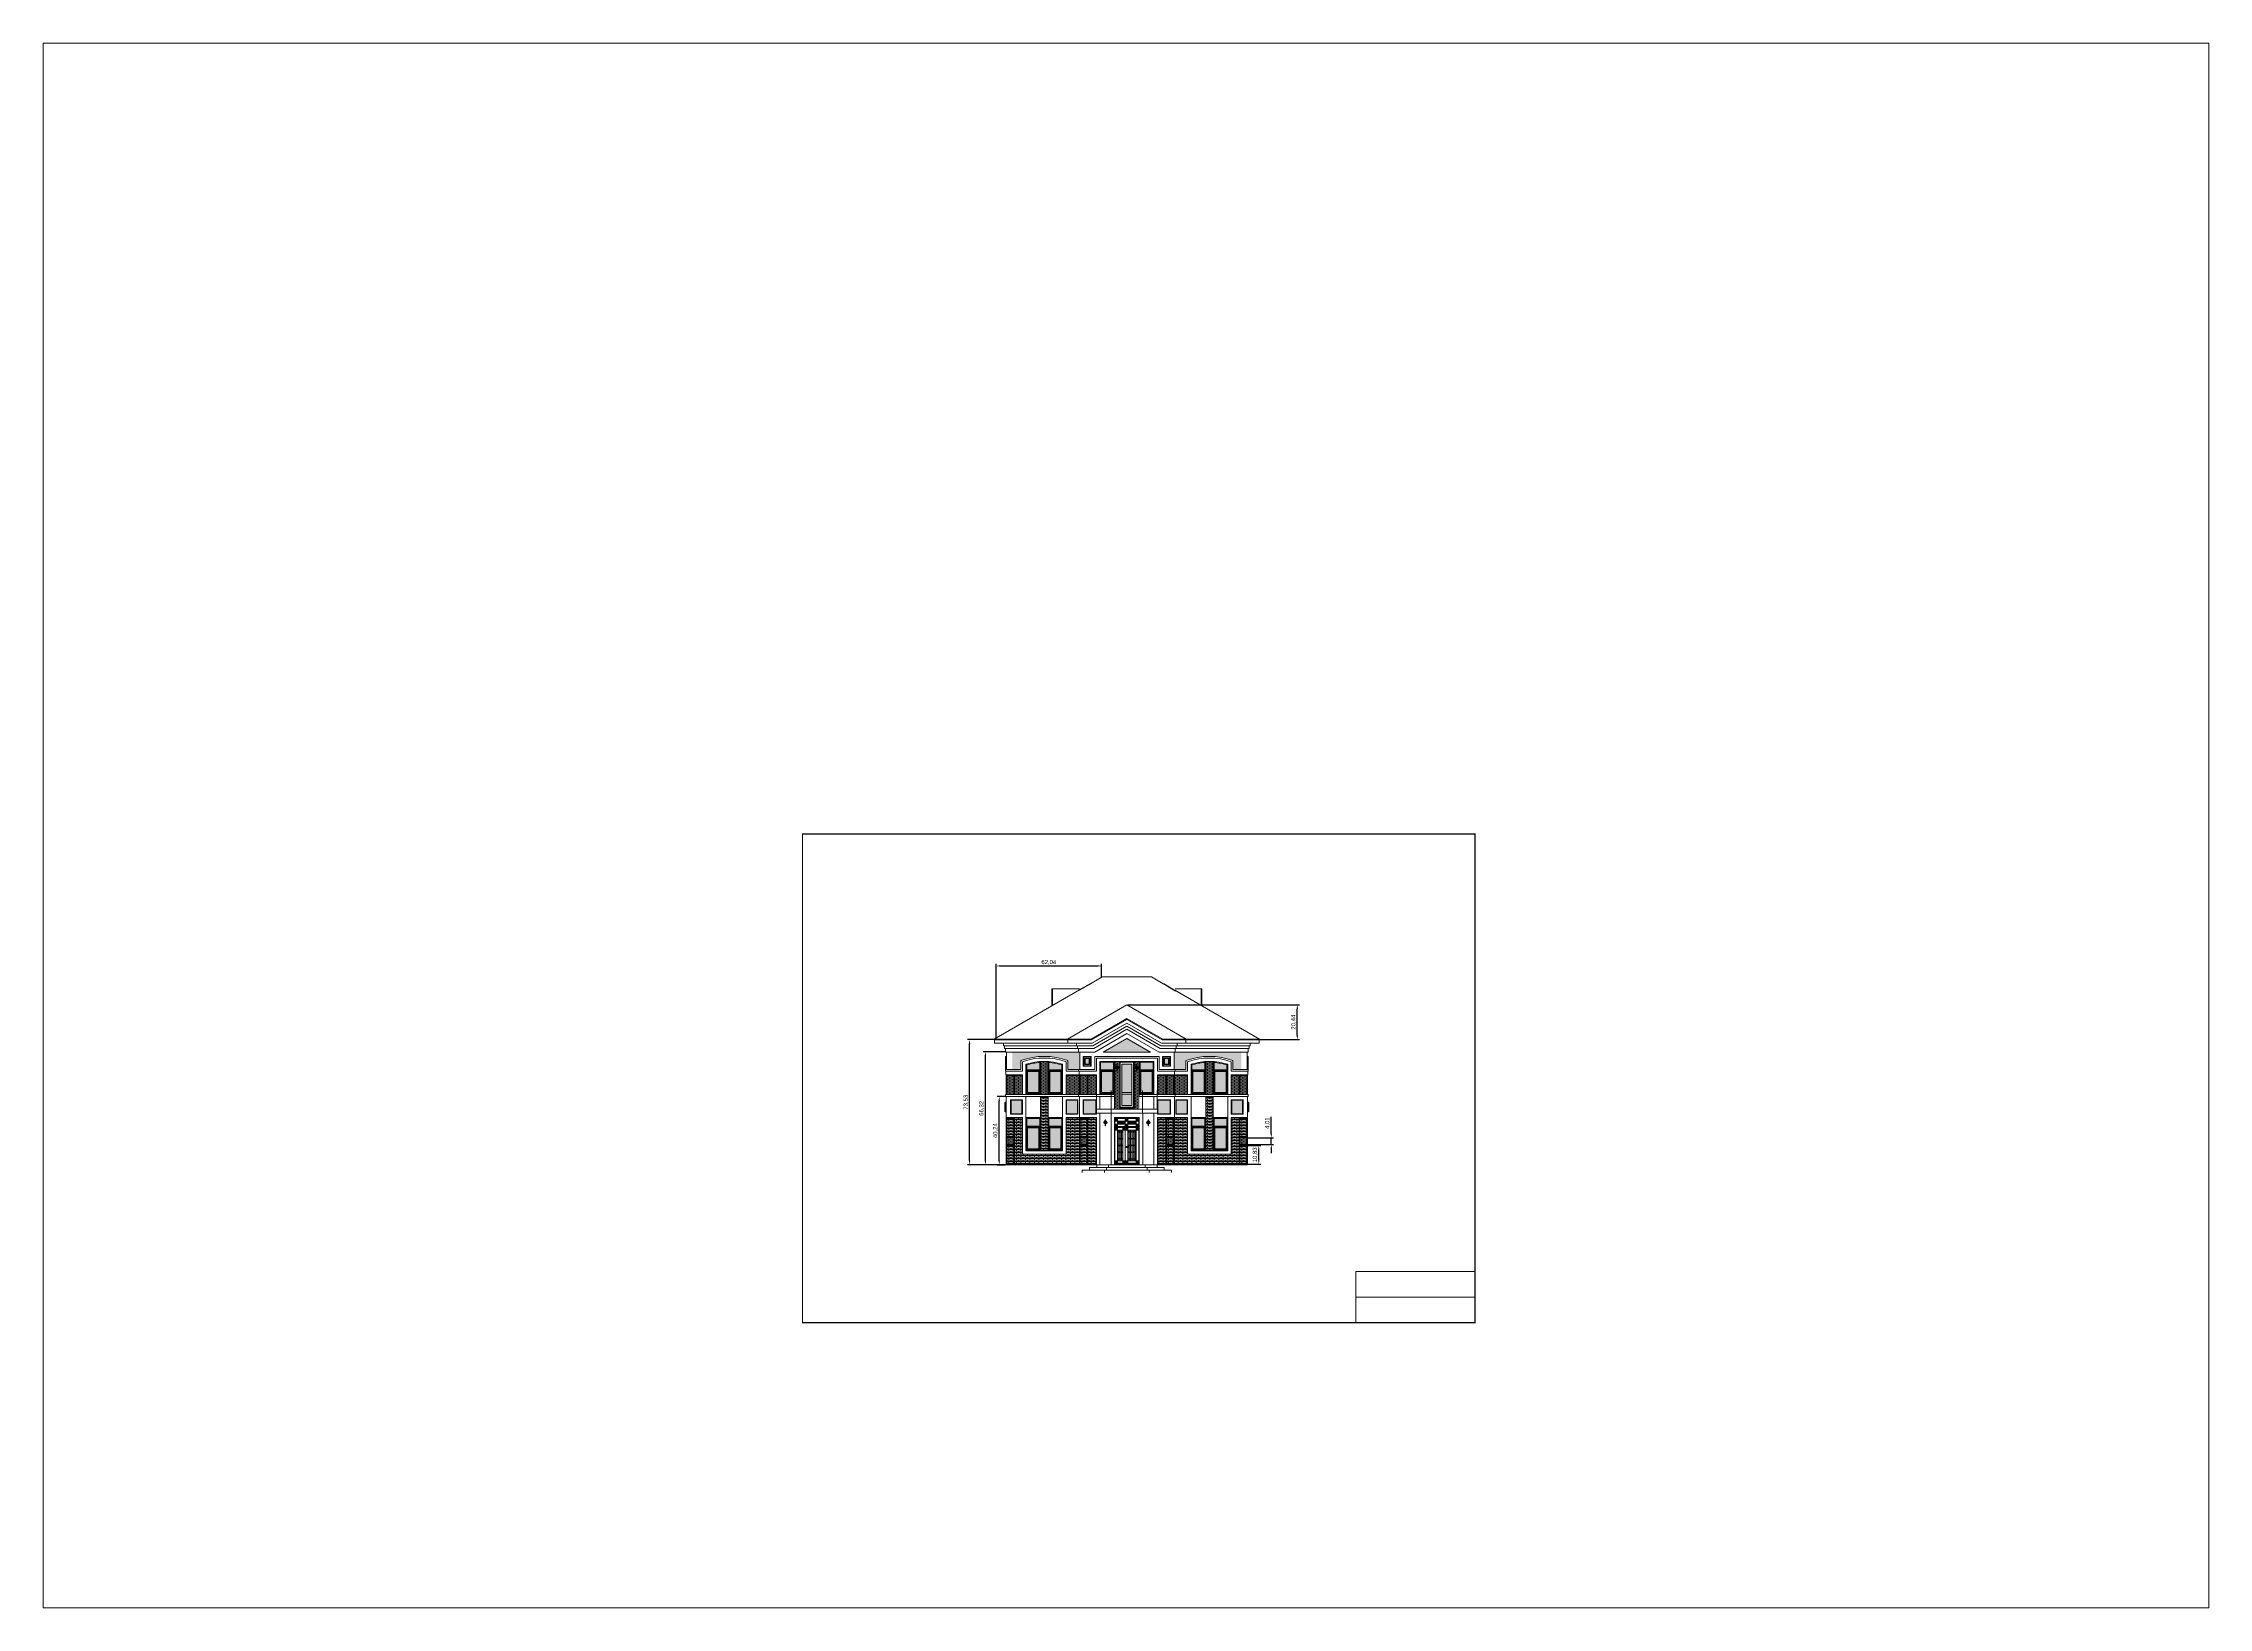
# Paper-space layout 'dwgmodels.com' of a CAD drawing. Header units: millimetres. Extents: x 0 to 257, y 5 to 190.
# The model-space entities are those that its viewports show. They can reach past a viewport. Long polylines and large blocks are cut down to what shows.
import ezdxf

# ---------------------------------------------------------------- set-up
doc = ezdxf.new("R2010")
doc.units = ezdxf.units.MM
for name, color, linetype, lineweight in [('A_ОКНА', 4, 'Continuous', 13), ('A_РАЗМ.ОСНОВНЫЕ', 4, 'Continuous', 13), ('A_УТЕП-ЛЬ', 41, 'Continuous', 15), ('A_ФАСАД', 30, 'Continuous', 15), ('А_КИРПИЧ ОБЛИЦ.', 250, 'Continuous', 30), ('А_ОБЛИЦОВКА КАМЕНЬ', 211, 'Continuous', 20), ('А_ОК.ПЕРЕПЛЕТ', 4, 'Continuous', 30), ('А_ОКНА', 4, 'Continuous', 13), ('А_ПЕРВЫЙ ПЛАН', 102, 'Continuous', 15), ('А_ШТРИХ.ОКОН', 140, 'Continuous', 9), ('А_ШТУКАТУРКА ФАСАД', 7, 'Continuous', 15), ('ЛИСТ', 7, 'Continuous', 18)]:
    doc.layers.add(name, color=color, linetype=linetype, lineweight=lineweight)
doc.layers.add('dwgmodels.com', color=250, linetype='Continuous')
doc.styles.get("Standard").update_dxf_attribs({"font": 'ARIAL_0.TTF'})
doc.dimstyles.new('dwgmodels.com', dxfattribs={"dimtxt": 2.5, "dimasz": 2.5, "dimexe": 1.25, "dimexo": 0.625, "dimtad": 1, "dimtxsty": 'Standard', "dimcen": 2.5, "dimadec": 0, "dimazin": 0, "dimtfac": 1, "dimtmove": 0, "dimatfit": 3, "dimfxl": 1, "dimarcsym": 0})
pattern_1 = [(0, (743.7346, 144.4425), (0, 0.8806434), []), (90, (743.7346, 144.4425), (-1.3208, 0.880643), [0.880643, -0.880643])]
pattern_2 = [(0, (701.9346, 144.4425), (0, 0.880643), []), (90, (701.9346, 144.4425), (-1.3208, 0.880643), [0.880643, -0.880643])]
pattern_3 = [(0, (618.3346, 103.6425), (0, 0.8806434), []), (90, (618.3346, 103.6425), (-1.3208, 0.880643), [0.880643, -0.880643])]
pattern_4 = [(0, (729.3346, 146.4425), (0, 0.8806434), []), (90, (729.3346, 146.4425), (-1.3208, 0.880643), [0.880643, -0.880643])]
pattern_5 = [(0, (701.9346, 103.6425), (0, 0.880643), []), (90, (701.9346, 103.6425), (-1.3208, 0.880643), [0.880643, -0.880643])]
pattern_6 = [(0, (729.3346, 111.4425), (0, 0.8806434), []), (90, (729.3346, 111.4425), (-1.3208, 0.880643), [0.880643, -0.880643])]

# ---------------------------------------------------------------- blocks, each defined once
blk = doc.blocks.new('ручка')
at = {"layer": 'А_ОК.ПЕРЕПЛЕТ', "lineweight": 13, "ltscale": 100}
for p, q in [((0, 0.2), (1.5, 0.25)), ((0, 0.2), (0, 0)), ((0, 0), (1.5, -0.05))]:
    blk.add_line(p, q, dxfattribs=at)
for radius, start, end in [(0.3, 208.07249, 151.92751), (0.15, 270, 90)]:
    blk.add_arc((1.5, 0.1), radius, start, end, dxfattribs=at)
blk = doc.blocks.new('фонарь 222')
at = {"layer": 'A_УТЕП-ЛЬ'}
h = blk.add_hatch(color=256, dxfattribs=at)
h.set_gradient(color1=(121, 173, 175), one_color=1, tint=1, name='SPHERICAL')
h.paths.add_polyline_path([(1.1, 2, 1), (-0.9, 2, 1)])
at = {"layer": 'А_ОКНА'}
blk.add_circle((0.1, 2), 1, dxfattribs=at)
at = {"layer": 'А_ПЕРВЫЙ ПЛАН', "lineweight": 13, "ltscale": 100}
for p, q in [((0, 3), (0, 3.5)), ((0, 3.5), (0.2, 3.5)), ((0, 1), (0, 0)), ((0, 0), (0.2, 0)), ((0.2, 3), (0.2, 3.5)), ((0.2, 1), (0.2, 0))]:
    blk.add_line(p, q, dxfattribs=at)
blk = doc.blocks.new('*D54')
at = {"layer": 'Defpoints', "color": 0, "transparency": 16777216}
for p in [(601.5, 184), (613.9, 184), (613.5, 117.6)]:
    blk.add_point(p, dxfattribs=at)
at = {"layer": 'dwgmodels.com', "color": 0, "lineweight": -2, "transparency": 16777216}
for p, q in [((613.2, 184), (600.2, 184)), ((601.5, 120.1), (601.5, 181.5)), ((612.9, 117.6), (600.2, 117.6))]:
    blk.add_line(p, q, dxfattribs=at)
at = {"layer": 'dwgmodels.com', "color": 0, "transparency": 16777216}
for points in [[(601, 181.5), (601.9, 181.5), (601.5, 184)], [(601, 120.1), (601.9, 120.1), (601.5, 117.6)]]:
    blk.add_solid(points, dxfattribs=at)
at = {"layer": 'dwgmodels.com', "color": 0, "transparency": 16777216, "insert": (599.3, 150.8), "char_height": 2.5, "attachment_point": 5, "rotation": 90}
blk.add_mtext('66,32', dxfattribs=at)
blk = doc.blocks.new('*D55')
at = {"layer": 'Defpoints', "color": 0, "transparency": 16777216}
for p in [(592.2, 191.2), (613.7, 191.2), (613.7, 117.6)]:
    blk.add_point(p, dxfattribs=at)
at = {"layer": 'dwgmodels.com', "color": 0, "lineweight": -2, "transparency": 16777216}
for p, q in [((613, 191.2), (591, 191.2)), ((592.2, 120.1), (592.2, 188.7)), ((613, 117.6), (591, 117.6))]:
    blk.add_line(p, q, dxfattribs=at)
at = {"layer": 'dwgmodels.com', "color": 0, "transparency": 16777216}
for points in [[(591.8, 188.7), (592.6, 188.7), (592.2, 191.2)], [(591.8, 120.1), (592.6, 120.1), (592.2, 117.6)]]:
    blk.add_solid(points, dxfattribs=at)
at = {"layer": 'dwgmodels.com', "color": 0, "transparency": 16777216, "insert": (590.1, 154.4), "char_height": 2.5, "attachment_point": 5, "rotation": 90}
blk.add_mtext('73,53', dxfattribs=at)
blk = doc.blocks.new('*D56')
at = {"layer": 'Defpoints', "color": 0, "transparency": 16777216}
for p in [(669.7, 234.4), (669.7, 227.3), (607.7, 191.4)]:
    blk.add_point(p, dxfattribs=at)
at = {"layer": 'dwgmodels.com', "color": 0, "lineweight": -2, "transparency": 16777216}
for p, q in [((607.7, 192), (607.7, 235.6)), ((610.2, 234.4), (667.2, 234.4)), ((669.7, 227.9), (669.7, 235.6))]:
    blk.add_line(p, q, dxfattribs=at)
at = {"layer": 'dwgmodels.com', "color": 0, "transparency": 16777216}
for points in [[(610.2, 234.8), (610.2, 234), (607.7, 234.4)], [(667.2, 234.8), (667.2, 234), (669.7, 234.4)]]:
    blk.add_solid(points, dxfattribs=at)
at = {"layer": 'dwgmodels.com', "color": 0, "transparency": 16777216, "insert": (638.7, 236.5), "char_height": 2.5, "attachment_point": 5}
blk.add_mtext('62,04', dxfattribs=at)
blk = doc.blocks.new('*D57')
at = {"layer": 'Defpoints', "color": 0, "transparency": 16777216}
for p in [(754.9, 128.9), (762, 128.9), (755, 118.1)]:
    blk.add_point(p, dxfattribs=at)
at = {"layer": 'dwgmodels.com', "color": 0, "lineweight": -2, "transparency": 16777216}
for p, q in [((755.5, 128.9), (763.2, 128.9)), ((755.6, 118.1), (763.2, 118.1)), ((762, 120.6), (762, 126.4))]:
    blk.add_line(p, q, dxfattribs=at)
at = {"layer": 'dwgmodels.com', "color": 0, "transparency": 16777216}
for points in [[(761.6, 126.4), (762.4, 126.4), (762, 128.9)], [(761.6, 120.6), (762.4, 120.6), (762, 118.1)]]:
    blk.add_solid(points, dxfattribs=at)
at = {"layer": 'dwgmodels.com', "color": 0, "transparency": 16777216, "insert": (759.9, 123.5), "char_height": 2.5, "attachment_point": 5, "rotation": 90}
blk.add_mtext('10,83', dxfattribs=at)
blk = doc.blocks.new('*D58')
at = {"layer": 'Defpoints', "color": 0, "transparency": 16777216}
for p in [(754.9, 133.5), (754.9, 129.5), (769.3, 133.5)]:
    blk.add_point(p, dxfattribs=at)
at = {"layer": 'dwgmodels.com', "color": 0, "lineweight": -2, "transparency": 16777216}
for p, q in [((769.3, 136), (769.3, 145.8)), ((755.5, 133.5), (770.6, 133.5)), ((755.5, 129.5), (770.6, 129.5)), ((769.3, 129.5), (769.3, 133.5)), ((769.3, 127), (769.3, 124.5))]:
    blk.add_line(p, q, dxfattribs=at)
at = {"layer": 'dwgmodels.com', "color": 0, "transparency": 16777216}
for points in [[(768.9, 136), (769.8, 136), (769.3, 133.5)], [(768.9, 127), (769.8, 127), (769.3, 129.5)]]:
    blk.add_solid(points, dxfattribs=at)
at = {"layer": 'dwgmodels.com', "color": 0, "transparency": 16777216, "insert": (767.2, 142.1), "char_height": 2.5, "attachment_point": 5, "rotation": 90}
blk.add_mtext('4,01', dxfattribs=at)
blk = doc.blocks.new('*D59')
at = {"layer": 'Defpoints', "color": 0, "transparency": 16777216}
for p in [(684.6, 211.6), (784.6, 211.6), (719.4, 191.2)]:
    blk.add_point(p, dxfattribs=at)
at = {"layer": 'dwgmodels.com', "color": 0, "lineweight": -2, "transparency": 16777216}
for p, q in [((685.3, 211.6), (785.9, 211.6)), ((784.6, 193.7), (784.6, 209.1)), ((720, 191.2), (785.9, 191.2))]:
    blk.add_line(p, q, dxfattribs=at)
at = {"layer": 'dwgmodels.com', "color": 0, "transparency": 16777216}
for points in [[(784.2, 209.1), (785.1, 209.1), (784.6, 211.6)], [(784.2, 193.7), (785.1, 193.7), (784.6, 191.2)]]:
    blk.add_solid(points, dxfattribs=at)
at = {"layer": 'dwgmodels.com', "color": 0, "transparency": 16777216, "insert": (782.5, 201.4), "char_height": 2.5, "attachment_point": 5, "rotation": 90}
blk.add_mtext('20,44', dxfattribs=at)
blk = doc.blocks.new('*D60')
at = {"layer": 'Defpoints', "color": 0, "transparency": 16777216}
for p in [(609.6, 157.8), (613.7, 157.8), (613.8, 117.5)]:
    blk.add_point(p, dxfattribs=at)
at = {"layer": 'dwgmodels.com', "color": 0, "lineweight": -2, "transparency": 16777216}
for p, q in [((613.1, 157.8), (608.4, 157.8)), ((609.6, 120), (609.6, 155.3)), ((613.2, 117.5), (608.4, 117.5))]:
    blk.add_line(p, q, dxfattribs=at)
at = {"layer": 'dwgmodels.com', "color": 0, "transparency": 16777216}
for points in [[(609.2, 155.3), (610, 155.3), (609.6, 157.8)], [(609.2, 120), (610, 120), (609.6, 117.5)]]:
    blk.add_solid(points, dxfattribs=at)
at = {"layer": 'dwgmodels.com', "color": 0, "transparency": 16777216, "insert": (607.5, 137.7), "char_height": 2.5, "attachment_point": 5, "rotation": 90}
blk.add_mtext('40,24', dxfattribs=at)

msp = doc.modelspace()

# ---------------------------------------------------------------- hatches: boundary and pattern name
at = {"layer": 'dwgmodels.com'}
h = msp.add_hatch(color=0, dxfattribs=at)
h.set_gradient(color1=(0, 255, 255), color2=(248, 246, 176), tint=1)
h.paths.add_polyline_path([(698.435, 183.843), (684.535, 191.868), (670.635, 183.843)])
h = msp.add_hatch(color=0, dxfattribs=at)
h.set_gradient(color1=(0, 255, 255), color2=(248, 246, 176), tint=1)
h.paths.add_polyline_path([(662.335, 180.143), (660.535, 180.143), (660.535, 176.743), (662.335, 176.743)])
h.paths.add_polyline_path([(660.535, 180.143), (660.135, 180.143), (660.135, 176.743), (660.535, 176.743)])
h.paths.add_polyline_path([(708.535, 180.143), (706.735, 180.143), (706.735, 176.743), (708.535, 176.743)])
h.paths.add_polyline_path([(708.935, 180.143), (708.535, 180.143), (708.535, 176.743), (708.935, 176.743)])
h.paths.add_polyline_path([(746.835, 178.843), (746.835, 173.543), (751.735, 173.543), (751.735, 183.843), (712.235, 183.843), (712.235, 173.543), (719.235, 173.543), (719.235, 178.843, -0.18115943)])
h.paths.add_polyline_path([(656.835, 183.843), (617.335, 183.843), (617.335, 173.543), (622.235, 173.543), (622.235, 178.843, -0.18115943), (649.835, 178.843), (649.835, 173.543), (656.835, 173.543)])
h = msp.add_hatch(color=0, dxfattribs=at)
h.set_gradient(color1=(0, 255, 255), color2=(248, 246, 176), tint=1)
h.paths.add_polyline_path([(622.935, 155.543), (617.335, 155.543), (617.335, 147.643), (622.935, 147.643)])
h.paths.add_polyline_path([(617.335, 155.543), (616.535, 155.543), (616.535, 147.643), (617.335, 147.643)])
h.paths.add_polyline_path([(655.535, 155.543), (649.135, 155.543), (649.135, 147.643), (655.535, 147.643)])
h.paths.add_polyline_path([(666.335, 155.543), (660.535, 155.543), (660.535, 147.643), (666.335, 147.643)])
h.paths.add_polyline_path([(660.535, 155.543), (659.135, 155.543), (659.135, 147.643), (660.535, 147.643)])
h = msp.add_hatch(color=0, dxfattribs=at)
h.set_gradient(color1=(0, 255, 255), color2=(248, 246, 176), tint=1)
h.paths.add_polyline_path([(751.735, 155.543), (746.135, 155.543), (746.135, 147.643), (751.735, 147.643)])
h.paths.add_polyline_path([(752.535, 155.543), (751.735, 155.543), (751.735, 147.643), (752.535, 147.643)])
h.paths.add_polyline_path([(719.935, 155.543), (713.535, 155.543), (713.535, 147.643), (719.935, 147.643)])
h.paths.add_polyline_path([(709.935, 155.543), (708.535, 155.543), (708.535, 147.643), (709.935, 147.643)])
h.paths.add_polyline_path([(708.535, 155.543), (702.735, 155.543), (702.735, 147.643), (708.535, 147.643)])
at = {"layer": 'А_КИРПИЧ ОБЛИЦ.', "lineweight": 9, "true_color": 0xf27172}
h = msp.add_hatch(dxfattribs=at)
h.set_pattern_fill('AR-BRSTD', color=11, scale=0.013, style=0)
h.set_pattern_definition(pattern_4)
edge = h.paths.add_edge_path()
edge.add_arc((636.035, 144.107), 34.232, 86.315221, 93.684794, ccw=False)
edge.add_line((638.235, 178.269), (638.235, 158.843))
edge.add_line((638.235, 158.843), (633.835, 158.843))
edge.add_line((633.835, 158.843), (633.835, 178.269))
h = msp.add_hatch(dxfattribs=at)
h.set_pattern_fill('AR-BRSTD', color=11, scale=0.013, style=0)
h.set_pattern_definition([(0, (850.7841, 150.2425), (0, 0.8806434), []), (90, (850.7841, 150.2425), (-1.3208, 0.880643), [0.880643, -0.880643])])
h.paths.add_polyline_path([(680.335, 150.243), (677.235, 150.243), (677.235, 178.343), (680.335, 178.343)])
h = msp.add_hatch(dxfattribs=at)
h.set_pattern_fill('AR-BRSTD', color=11, scale=0.013, style=0)
h.set_pattern_definition([(0, (862.4841, 150.2425), (0, 0.8806434), []), (90, (862.4841, 150.2425), (-1.3208, 0.880643), [0.880643, -0.880643])])
h.paths.add_polyline_path([(691.835, 150.243), (688.735, 150.243), (688.735, 178.343), (691.835, 178.343)])
h = msp.add_hatch(dxfattribs=at)
h.set_pattern_fill('AR-BRSTD', color=11, scale=0.013, style=0)
h.set_pattern_definition(pattern_4)
edge = h.paths.add_edge_path()
edge.add_arc((733.035, 144.107), 34.232, 446.315206, 453.684779)
edge.add_line((730.835, 178.269), (730.835, 158.843))
edge.add_line((730.835, 158.843), (735.235, 158.843))
edge.add_line((735.235, 158.843), (735.235, 178.269))
h = msp.add_hatch(dxfattribs=at)
h.set_pattern_fill('AR-BRSTD', color=11, scale=0.013, style=0)
h.set_pattern_definition([(0, (738.7346, 144.4425), (0, 0.8806434), []), (90, (738.7346, 144.4425), (-1.3208, 0.880643), [0.880643, -0.880643])])
h.paths.add_polyline_path([(618.135, 159.343), (618.135, 170.043), (614.135, 170.043), (614.135, 159.343)])
h = msp.add_hatch(dxfattribs=at)
h.set_pattern_fill('AR-BRSTD', color=11, scale=0.013, style=0)
h.set_pattern_definition(pattern_1)
h.paths.add_polyline_path([(623.235, 158.843), (623.235, 170.543), (618.635, 170.543), (618.635, 158.843)])
h = msp.add_hatch(dxfattribs=at)
h.set_pattern_fill('AR-BRSTD', color=11, scale=0.013, style=0)
h.set_pattern_definition([(0, (710.5346, 144.4425), (0, 0.880643), []), (90, (710.5346, 144.4425), (-1.3208, 0.880643), [0.880643, -0.880643])])
h.paths.add_polyline_path([(656.635, 158.843), (656.635, 170.543), (648.835, 170.543), (648.835, 158.843)])
h = msp.add_hatch(dxfattribs=at)
h.set_pattern_fill('AR-BRSTD', color=11, scale=0.013, style=0)
h.set_pattern_definition([(0, (781.7346, 144.4425), (0, 0.8806434), []), (90, (781.7346, 144.4425), (-1.3208, 0.880643), [0.880643, -0.880643])])
h.paths.add_polyline_path([(661.135, 159.343), (661.135, 170.043), (657.135, 170.043), (657.135, 159.343)])
h = msp.add_hatch(dxfattribs=at)
h.set_pattern_fill('AR-BRSTD', color=11, scale=0.013, style=0)
h.set_pattern_definition(pattern_2)
h.paths.add_polyline_path([(666.635, 158.843), (666.635, 170.543), (661.635, 170.543), (661.635, 158.843)])
h = msp.add_hatch(dxfattribs=at)
h.set_pattern_fill('AR-BRSTD', color=11, scale=0.013, style=0)
h.set_pattern_definition(pattern_2)
h.paths.add_polyline_path([(702.435, 158.843), (702.435, 170.543), (707.435, 170.543), (707.435, 158.843)])
h = msp.add_hatch(dxfattribs=at)
h.set_pattern_fill('AR-BRSTD', color=11, scale=0.013, style=0)
h.set_pattern_definition([(0, (832.5346, 144.4425), (0, 0.8806434), []), (90, (832.5346, 144.4425), (-1.3208, 0.880643), [0.880643, -0.880643])])
h.paths.add_polyline_path([(711.935, 159.343), (711.935, 170.043), (707.935, 170.043), (707.935, 159.343)])
h = msp.add_hatch(dxfattribs=at)
h.set_pattern_fill('AR-BRSTD', color=11, scale=0.013, style=0)
h.set_pattern_definition([(0, (711.5346, 144.4425), (0, 0.880643), []), (90, (711.5346, 144.4425), (-1.3208, 0.880643), [0.88064, -0.88064])])
h.paths.add_polyline_path([(712.435, 158.843), (712.435, 170.543), (720.235, 170.543), (720.235, 158.843)])
h = msp.add_hatch(dxfattribs=at)
h.set_pattern_fill('AR-BRSTD', color=11, scale=0.013, style=0)
h.set_pattern_definition(pattern_1)
h.paths.add_polyline_path([(745.835, 158.843), (745.835, 170.543), (750.435, 170.543), (750.435, 158.843)])
h = msp.add_hatch(dxfattribs=at)
h.set_pattern_fill('AR-BRSTD', color=11, scale=0.013, style=0)
h.set_pattern_definition([(0, (875.5346, 144.4425), (0, 0.8806434), []), (90, (875.5346, 144.4425), (-1.3208, 0.880643), [0.880643, -0.880643])])
h.paths.add_polyline_path([(754.935, 159.343), (754.935, 170.043), (750.935, 170.043), (750.935, 159.343)])
h = msp.add_hatch(dxfattribs=at)
h.set_pattern_fill('AR-BRSTD', color=11, scale=0.013, style=0)
h.set_pattern_definition(pattern_6)
h.paths.add_polyline_path([(633.835, 157.843), (633.835, 125.843), (638.235, 125.843), (638.235, 157.843)])
h = msp.add_hatch(dxfattribs=at)
h.set_pattern_fill('AR-BRSTD', color=11, scale=0.013, style=0)
h.set_pattern_definition(pattern_6)
h.paths.add_polyline_path([(735.235, 157.843), (735.235, 125.843), (730.835, 125.843), (730.835, 157.843)])
h = msp.add_hatch(dxfattribs=at)
h.set_pattern_fill('AR-BRSTD', color=11, scale=0.013, style=0)
h.set_pattern_definition([(0, (613.8346, 119.5425), (0, 0.880643), []), (90, (613.8346, 119.5425), (-1.3208, 0.880643), [0.88064, -0.88064])])
h.paths.add_polyline_path([(614.135, 133.943), (614.135, 144.843), (618.135, 144.843), (618.135, 133.943)])
h = msp.add_hatch(dxfattribs=at)
h.set_pattern_fill('AR-BRSTD', color=11, scale=0.013, style=0)
h.set_pattern_definition(pattern_3)
h.paths.add_polyline_path([(618.635, 118.043), (618.635, 145.343), (623.235, 145.343), (623.235, 123.843), (648.835, 123.843), (648.835, 145.343), (656.635, 145.343), (656.635, 118.043)])
h = msp.add_hatch(dxfattribs=at)
h.set_pattern_fill('AR-BRSTD', color=11, scale=0.013, style=0)
h.set_pattern_definition([(0, (656.8346, 119.5425), (0, 0.880643), []), (90, (656.8346, 119.5425), (-1.3208, 0.880643), [0.88064, -0.88064])])
h.paths.add_polyline_path([(657.135, 133.943), (657.135, 144.843), (661.135, 144.843), (661.135, 133.943)])
h = msp.add_hatch(dxfattribs=at)
h.set_pattern_fill('AR-BRSTD', color=11, scale=0.013, style=0)
h.set_pattern_definition(pattern_5)
h.paths.add_polyline_path([(666.635, 118.043), (666.635, 145.343), (661.635, 145.343), (661.635, 118.043)])
h = msp.add_hatch(dxfattribs=at)
h.set_pattern_fill('AR-BRSTD', color=11, scale=0.013, style=0)
h.set_pattern_definition(pattern_5)
h.paths.add_polyline_path([(702.435, 145.343), (702.435, 118.043), (707.435, 118.043), (707.435, 145.343)])
h = msp.add_hatch(dxfattribs=at)
h.set_pattern_fill('AR-BRSTD', color=11, scale=0.013, style=0)
h.set_pattern_definition([(0, (707.6346, 119.5425), (0, 0.880643), []), (90, (707.6346, 119.5425), (-1.3208, 0.880643), [0.88064, -0.88064])])
h.paths.add_polyline_path([(707.935, 133.943), (707.935, 144.843), (711.935, 144.843), (711.935, 133.943)])
h = msp.add_hatch(dxfattribs=at)
h.set_pattern_fill('AR-BRSTD', color=11, scale=0.013, style=0)
h.set_pattern_definition(pattern_3)
h.paths.add_polyline_path([(750.435, 118.043), (750.435, 145.343), (745.835, 145.343), (745.835, 123.843), (720.235, 123.843), (720.235, 145.343), (712.435, 145.343), (712.435, 118.043)])
h = msp.add_hatch(dxfattribs=at)
h.set_pattern_fill('AR-BRSTD', color=11, scale=0.013, style=0)
h.set_pattern_definition([(0, (750.6346, 119.5425), (0, 0.880643), []), (90, (750.6346, 119.5425), (-1.3208, 0.880643), [0.88064, -0.88064])])
h.paths.add_polyline_path([(750.935, 133.943), (750.935, 144.843), (754.935, 144.843), (754.935, 133.943)])
h = msp.add_hatch(dxfattribs=at)
h.set_pattern_fill('AR-BRSTD', color=11, scale=0.013, style=0)
h.set_pattern_definition([(0, (613.8346, 115.0425), (0, 0.880643), []), (90, (613.8346, 115.0425), (-1.3208, 0.88064), [0.88064, -0.88064])])
h.paths.add_polyline_path([(614.135, 129.443), (614.135, 133.443), (618.135, 133.443), (618.135, 129.443)])
h = msp.add_hatch(dxfattribs=at)
h.set_pattern_fill('AR-BRSTD', color=11, scale=0.013, style=0)
h.set_pattern_definition([(0, (613.8346, 103.6425), (0, 0.880643), []), (90, (613.8346, 103.6425), (-1.3208, 0.880643), [0.88064, -0.88064])])
h.paths.add_polyline_path([(614.135, 118.043), (614.135, 128.943), (618.135, 128.943), (618.135, 118.043)])
h = msp.add_hatch(dxfattribs=at)
h.set_pattern_fill('AR-BRSTD', color=11, scale=0.013, style=0)
h.set_pattern_definition([(0, (656.8346, 115.0425), (0, 0.880643), []), (90, (656.8346, 115.0425), (-1.3208, 0.88064), [0.88064, -0.88064])])
h.paths.add_polyline_path([(657.135, 129.443), (657.135, 133.443), (661.135, 133.443), (661.135, 129.443)])
h = msp.add_hatch(dxfattribs=at)
h.set_pattern_fill('AR-BRSTD', color=11, scale=0.013, style=0)
h.set_pattern_definition([(0, (656.8346, 103.6425), (0, 0.880643), []), (90, (656.8346, 103.6425), (-1.3208, 0.880643), [0.88064, -0.88064])])
h.paths.add_polyline_path([(657.135, 118.043), (657.135, 128.943), (661.135, 128.943), (661.135, 118.043)])
h = msp.add_hatch(dxfattribs=at)
h.set_pattern_fill('AR-BRSTD', color=11, scale=0.013, style=0)
h.set_pattern_definition([(0, (707.6346, 115.0425), (0, 0.880643), []), (90, (707.6346, 115.0425), (-1.3208, 0.88064), [0.88064, -0.88064])])
h.paths.add_polyline_path([(707.935, 129.443), (707.935, 133.443), (711.935, 133.443), (711.935, 129.443)])
h = msp.add_hatch(dxfattribs=at)
h.set_pattern_fill('AR-BRSTD', color=11, scale=0.013, style=0)
h.set_pattern_definition([(0, (707.6346, 103.6425), (0, 0.880643), []), (90, (707.6346, 103.6425), (-1.3208, 0.880643), [0.88064, -0.88064])])
h.paths.add_polyline_path([(707.935, 118.043), (707.935, 128.943), (711.935, 128.943), (711.935, 118.043)])
h = msp.add_hatch(dxfattribs=at)
h.set_pattern_fill('AR-BRSTD', color=11, scale=0.013, style=0)
h.set_pattern_definition([(0, (750.6346, 115.0425), (0, 0.880643), []), (90, (750.6346, 115.0425), (-1.3208, 0.88064), [0.88064, -0.88064])])
h.paths.add_polyline_path([(750.935, 129.443), (750.935, 133.443), (754.935, 133.443), (754.935, 129.443)])
h = msp.add_hatch(dxfattribs=at)
h.set_pattern_fill('AR-BRSTD', color=11, scale=0.013, style=0)
h.set_pattern_definition([(0, (750.6346, 103.6425), (0, 0.880643), []), (90, (750.6346, 103.6425), (-1.3208, 0.880643), [0.88064, -0.88064])])
h.paths.add_polyline_path([(750.935, 118.043), (750.935, 128.943), (754.935, 128.943), (754.935, 118.043)])
at = {"layer": 'А_ШТРИХ.ОКОН', "ltscale": 100}
h = msp.add_hatch(color=256, dxfattribs=at)
h.set_gradient(color1=(116, 208, 231), one_color=1, tint=1, name='INVCURVED')
h.paths.add_polyline_path([(626.235, 172.343), (626.235, 160.043), (632.835, 160.043), (632.835, 172.343)])
edge = h.paths.add_edge_path()
edge.add_line((625.735, 173.343), (633.335, 173.343))
edge.add_line((633.335, 173.343), (633.335, 177.741))
edge.add_arc((636.035, 142.005), 35.838, 94.320701, 106.702628)
edge.add_line((625.735, 176.33), (625.735, 173.343))
h = msp.add_hatch(color=256, dxfattribs=at)
h.set_gradient(color1=(116, 208, 231), one_color=1, tint=1, name='INVCURVED')
h.paths.add_polyline_path([(645.835, 172.343), (645.835, 160.043), (639.235, 160.043), (639.235, 172.343)])
edge = h.paths.add_edge_path()
edge.add_line((646.335, 173.343), (638.735, 173.343))
edge.add_line((638.735, 173.343), (638.735, 177.741))
edge.add_arc((636.035, 142.005), 35.838, 433.297372, 445.679299, ccw=False)
edge.add_line((646.335, 176.33), (646.335, 173.343))
h = msp.add_hatch(color=256, dxfattribs=at)
h.set_gradient(color1=(116, 208, 231), one_color=1, tint=1, name='INVCURVED')
h.paths.add_polyline_path([(669.135, 173.343), (676.735, 173.343), (676.735, 177.843), (669.135, 177.843)])
h.paths.add_polyline_path([(676.235, 172.343), (669.635, 172.343), (669.635, 159.543), (676.235, 159.543)])
h = msp.add_hatch(color=256, dxfattribs=at)
h.set_gradient(color1=(116, 208, 231), one_color=1, tint=1, name='INVCURVED')
h.paths.add_polyline_path([(681.635, 160.043), (687.435, 160.043), (687.435, 176.843), (681.635, 176.843)])
h.paths.add_polyline_path([(687.435, 159.043), (681.635, 159.043), (681.635, 152.543), (687.435, 152.543)])
h = msp.add_hatch(color=256, dxfattribs=at)
h.set_gradient(color1=(116, 208, 231), one_color=1, tint=1, name='INVCURVED')
h.paths.add_polyline_path([(699.435, 172.343), (692.835, 172.343), (692.835, 159.543), (699.435, 159.543)])
h.paths.add_polyline_path([(692.335, 173.343), (699.935, 173.343), (699.935, 177.843), (692.335, 177.843)])
h = msp.add_hatch(color=256, dxfattribs=at)
h.set_gradient(color1=(116, 208, 231), one_color=1, tint=1, name='INVCURVED')
h.paths.add_polyline_path([(723.235, 172.343), (723.235, 160.043), (729.835, 160.043), (729.835, 172.343)])
edge = h.paths.add_edge_path()
edge.add_line((722.735, 173.343), (730.335, 173.343))
edge.add_line((730.335, 173.343), (730.335, 177.741))
edge.add_arc((733.035, 142.005), 35.838, 94.320701, 106.702628)
edge.add_line((722.735, 176.33), (722.735, 173.343))
h = msp.add_hatch(color=256, dxfattribs=at)
h.set_gradient(color1=(116, 208, 231), one_color=1, tint=1, name='INVCURVED')
h.paths.add_polyline_path([(742.835, 172.343), (742.835, 160.043), (736.235, 160.043), (736.235, 172.343)])
edge = h.paths.add_edge_path()
edge.add_line((743.335, 173.343), (735.735, 173.343))
edge.add_line((735.735, 173.343), (735.735, 177.741))
edge.add_arc((733.035, 142.005), 35.838, 433.297372, 445.679299, ccw=False)
edge.add_line((743.335, 176.33), (743.335, 173.343))
h = msp.add_hatch(color=256, dxfattribs=at)
h.set_gradient(color1=(116, 208, 231), one_color=1, tint=1, name='INVCURVED')
h.paths.add_polyline_path([(632.835, 139.343), (626.235, 139.343), (626.235, 127.043), (632.835, 127.043)])
h.paths.add_polyline_path([(625.735, 140.343), (633.335, 140.343), (633.335, 144.843), (625.735, 144.843)])
h = msp.add_hatch(color=256, dxfattribs=at)
h.set_gradient(color1=(116, 208, 231), one_color=1, tint=1, name='INVCURVED')
h.paths.add_polyline_path([(645.835, 139.343), (639.235, 139.343), (639.235, 127.043), (645.835, 127.043)])
h.paths.add_polyline_path([(638.735, 140.343), (646.335, 140.343), (646.335, 144.843), (638.735, 144.843)])
h = msp.add_hatch(color=256, dxfattribs=at)
h.set_gradient(color1=(116, 208, 231), one_color=1, tint=1, name='INVCURVED')
h.paths.add_polyline_path([(679.035, 143.343), (683.635, 143.343), (683.635, 141.543), (679.035, 141.543)])
h = msp.add_hatch(color=256, dxfattribs=at)
h.set_gradient(color1=(116, 208, 231), one_color=1, tint=1, name='INVCURVED')
h.paths.add_polyline_path([(685.135, 143.343), (690.035, 143.343), (690.035, 141.543), (685.135, 141.543)])
h = msp.add_hatch(color=256, dxfattribs=at)
h.set_gradient(color1=(116, 208, 231), one_color=1, tint=1, name='INVCURVED')
h.paths.add_polyline_path([(723.235, 139.343), (729.835, 139.343), (729.835, 127.043), (723.235, 127.043)])
h.paths.add_polyline_path([(730.335, 140.343), (722.735, 140.343), (722.735, 144.843), (730.335, 144.843)])
h = msp.add_hatch(color=256, dxfattribs=at)
h.set_gradient(color1=(116, 208, 231), one_color=1, tint=1, name='INVCURVED')
h.paths.add_polyline_path([(736.235, 139.343), (742.835, 139.343), (742.835, 127.043), (736.235, 127.043)])
h.paths.add_polyline_path([(743.335, 140.343), (735.735, 140.343), (735.735, 144.843), (743.335, 144.843)])
h = msp.add_hatch(color=256, dxfattribs=at)
h.set_gradient(color1=(116, 208, 231), one_color=1, tint=1, name='INVCURVED')
h.paths.add_polyline_path([(679.035, 138.043), (682.135, 138.043), (682.135, 120.043), (679.035, 120.043)])
h = msp.add_hatch(color=256, dxfattribs=at)
h.set_gradient(color1=(116, 208, 231), one_color=1, tint=1, name='INVCURVED')
h.paths.add_polyline_path([(685.135, 138.043), (690.035, 138.043), (690.035, 120.043), (685.135, 120.043)])

# ---------------------------------------------------------------- linework, layer by layer
at = {"layer": 'A_ОКНА'}
for p, q in [((633.335, 178.242), (633.335, 159.043)), ((638.735, 178.242), (638.735, 159.043)), ((669.135, 178.343), (669.135, 159.043)), ((676.735, 178.343), (676.735, 159.043)), ((680.635, 178.343), (680.635, 151.043)), ((688.435, 178.343), (688.435, 151.043)), ((692.335, 178.343), (692.335, 159.043)), ((699.935, 178.343), (699.935, 159.043)), ((730.335, 178.242), (730.335, 159.043)), ((735.735, 178.242), (735.735, 159.043)), ((625.735, 176.852), (625.735, 159.043)), ((646.335, 176.852), (646.335, 159.043)), ((676.735, 177.843), (669.135, 177.843)), ((688.435, 177.843), (680.635, 177.843)), ((699.935, 177.843), (692.335, 177.843)), ((722.735, 176.852), (722.735, 159.043)), ((743.335, 176.852), (743.335, 159.043)), ((625.735, 159.543), (633.335, 159.543)), ((638.735, 159.543), (646.335, 159.543)), ((669.135, 159.543), (676.735, 159.543)), ((681.635, 160.043), (687.435, 160.043)), ((681.635, 159.043), (687.435, 159.043)), ((692.335, 159.543), (699.935, 159.543)), ((730.335, 159.543), (722.735, 159.543)), ((743.335, 159.543), (735.735, 159.543)), ((625.735, 145.343), (625.735, 126.043)), ((633.335, 144.843), (625.735, 144.843)), ((633.335, 145.343), (633.335, 126.043)), ((638.735, 145.343), (638.735, 126.043)), ((646.335, 144.843), (638.735, 144.843)), ((646.335, 145.343), (646.335, 126.043)), ((680.635, 151.543), (688.435, 151.543)), ((722.735, 145.343), (722.735, 126.043)), ((722.735, 144.843), (730.335, 144.843)), ((730.335, 145.343), (730.335, 126.043)), ((735.735, 145.343), (735.735, 126.043)), ((735.735, 144.843), (743.335, 144.843)), ((743.335, 145.343), (743.335, 126.043)), ((625.735, 126.543), (633.335, 126.543)), ((638.735, 126.543), (646.335, 126.543)), ((730.335, 126.543), (722.735, 126.543)), ((743.335, 126.543), (735.735, 126.543))]:
    msp.add_line(p, q, dxfattribs=at)
for points in [[(625.735, 173.343), (633.335, 173.343), (633.335, 177.741, 0.05407897), (625.735, 176.33)], [(646.335, 173.343), (638.735, 173.343), (638.735, 177.741, -0.05407897), (646.335, 176.33)], [(722.735, 173.343), (730.335, 173.343), (730.335, 177.741, 0.05407897), (722.735, 176.33)], [(743.335, 173.343), (735.735, 173.343), (735.735, 177.741, -0.05407897), (743.335, 176.33)]]:
    msp.add_lwpolyline(points, format="xyb", close=True, dxfattribs=at)
for points in [[(626.235, 172.343), (626.235, 160.043), (632.835, 160.043), (632.835, 172.343)], [(645.835, 172.343), (645.835, 160.043), (639.235, 160.043), (639.235, 172.343)], [(676.235, 172.343), (676.235, 160.043), (669.635, 160.043), (669.635, 172.343)], [(681.635, 152.543), (687.435, 152.543), (687.435, 176.843), (681.635, 176.843)], [(699.435, 172.343), (699.435, 160.043), (692.835, 160.043), (692.835, 172.343)], [(723.235, 172.343), (723.235, 160.043), (729.835, 160.043), (729.835, 172.343)], [(742.835, 172.343), (742.835, 160.043), (736.235, 160.043), (736.235, 172.343)]]:
    msp.add_lwpolyline(points, close=True, dxfattribs=at)
for points in [[(632.835, 139.343), (626.235, 139.343), (626.235, 127.043), (632.835, 127.043), (632.835, 139.343)], [(645.835, 139.343), (639.235, 139.343), (639.235, 127.043), (645.835, 127.043), (645.835, 139.343)], [(723.235, 139.343), (729.835, 139.343), (729.835, 127.043), (723.235, 127.043), (723.235, 139.343)], [(736.235, 139.343), (742.835, 139.343), (742.835, 127.043), (736.235, 127.043), (736.235, 139.343)]]:
    msp.add_lwpolyline(points, dxfattribs=at)
at = {"layer": 'A_ФАСАД'}
for p, q in [((633.835, 158.843), (633.835, 178.276)), ((638.235, 158.843), (638.235, 178.276)), ((677.235, 158.843), (677.235, 178.343)), ((680.335, 150.243), (680.335, 178.343)), ((688.735, 150.243), (688.735, 178.343)), ((691.835, 158.843), (691.835, 178.343)), ((730.835, 158.843), (730.835, 178.276)), ((735.235, 158.843), (735.235, 178.276)), ((633.835, 125.843), (633.835, 157.843)), ((638.235, 125.843), (638.235, 157.843)), ((730.835, 125.843), (730.835, 157.843)), ((735.235, 125.843), (735.235, 157.843))]:
    msp.add_line(p, q, dxfattribs=at)
at = {"layer": 'dwgmodels.com', "color": 0}
for p, q in [((663.25, 224.008), (656.509, 220.264)), ((705.981, 224.048), (713.104, 219.846))]:
    msp.add_line(p, q, dxfattribs=at)
at = {"layer": 'А_ОБЛИЦОВКА КАМЕНЬ'}
for p, q in [((670.635, 183.843), (684.535, 191.868)), ((698.435, 183.843), (684.535, 191.868)), ((670.635, 183.843), (698.435, 183.843)), ((625.235, 159.043), (633.835, 159.043)), ((638.235, 159.043), (646.835, 159.043)), ((668.635, 159.043), (677.235, 159.043)), ((668.635, 158.843), (677.235, 158.843)), ((691.835, 159.043), (700.435, 159.043)), ((691.835, 158.843), (700.435, 158.843)), ((730.835, 159.043), (722.235, 159.043)), ((743.835, 159.043), (735.235, 159.043)), ((625.235, 145.343), (633.835, 145.343)), ((638.235, 125.843), (638.235, 145.343)), ((638.235, 145.343), (646.835, 145.343)), ((680.335, 151.043), (688.735, 151.043)), ((680.335, 150.843), (688.735, 150.843)), ((730.835, 145.343), (722.235, 145.343)), ((730.835, 125.843), (730.835, 145.343)), ((743.835, 145.343), (735.235, 145.343)), ((625.235, 126.043), (633.835, 126.043)), ((638.235, 126.043), (646.835, 126.043)), ((677.235, 118.043), (691.835, 118.043)), ((677.235, 117.843), (691.835, 117.843)), ((730.835, 126.043), (722.235, 126.043)), ((743.835, 126.043), (735.235, 126.043))]:
    msp.add_line(p, q, dxfattribs=at)
at = {"layer": 'А_ОКНА'}
for p, q in [((633.335, 173.343), (625.735, 173.343)), ((633.335, 172.843), (625.735, 172.843)), ((638.735, 173.343), (646.335, 173.343)), ((638.735, 172.843), (646.335, 172.843)), ((669.135, 173.343), (676.735, 173.343)), ((669.135, 172.843), (676.735, 172.843)), ((692.335, 173.343), (699.935, 173.343)), ((692.335, 172.843), (699.935, 172.843)), ((730.335, 173.343), (722.735, 173.343)), ((730.335, 172.843), (722.735, 172.843)), ((735.735, 173.343), (743.335, 173.343)), ((735.735, 172.843), (743.335, 172.843)), ((633.335, 140.343), (625.735, 140.343)), ((646.335, 140.343), (638.735, 140.343)), ((722.735, 140.343), (730.335, 140.343)), ((735.735, 140.343), (743.335, 140.343)), ((633.335, 139.843), (625.735, 139.843)), ((646.335, 139.843), (638.735, 139.843)), ((679.035, 137.043), (682.135, 137.043)), ((679.035, 133.043), (682.135, 133.043)), ((679.035, 129.043), (682.135, 129.043)), ((679.735, 138.043), (679.735, 120.043)), ((680.535, 138.043), (680.535, 120.043)), ((681.435, 138.043), (681.435, 120.043)), ((685.135, 137.043), (690.035, 137.043)), ((685.135, 133.043), (690.035, 133.043)), ((685.135, 129.043), (690.035, 129.043)), ((685.835, 138.043), (685.835, 120.043)), ((686.735, 138.043), (686.735, 120.043)), ((687.635, 138.043), (687.635, 120.043)), ((688.535, 138.043), (688.535, 120.043)), ((689.435, 138.043), (689.435, 120.043)), ((722.735, 139.843), (730.335, 139.843)), ((735.735, 139.843), (743.335, 139.843)), ((679.035, 125.043), (682.135, 125.043)), ((679.035, 121.043), (682.135, 121.043)), ((685.135, 125.043), (690.035, 125.043)), ((685.135, 121.043), (690.035, 121.043))]:
    msp.add_line(p, q, dxfattribs=at)
for centre in [(679.735, 137.043), (679.735, 133.043), (679.735, 129.043), (680.535, 137.043), (680.535, 133.043), (680.535, 129.043), (681.435, 137.043), (681.435, 133.043), (681.435, 129.043), (685.835, 137.043), (685.835, 133.043), (685.835, 129.043), (686.735, 137.043), (686.735, 133.043), (686.735, 129.043), (687.635, 137.043), (687.635, 133.043), (687.635, 129.043), (688.535, 137.043), (688.535, 133.043), (688.535, 129.043), (689.435, 137.043), (689.435, 133.043), (689.435, 129.043), (679.735, 125.043), (679.735, 121.043), (680.535, 125.043), (680.535, 121.043), (681.435, 125.043), (681.435, 121.043), (685.835, 125.043), (685.835, 121.043), (686.735, 125.043), (686.735, 121.043), (687.635, 125.043), (687.635, 121.043), (688.535, 125.043), (688.535, 121.043), (689.435, 125.043), (689.435, 121.043)]:
    msp.add_circle(centre, 0.25, dxfattribs=at)
at = {"layer": 'А_ПЕРВЫЙ ПЛАН', "color": 0, "ltscale": 100}
for p, q in [((606.635, 191.387), (656.735, 220.312)), ((640.814, 211.121), (640.814, 220.947)), ((663.135, 224.007), (670.035, 227.991)), ((705.935, 224.007), (699.035, 227.991)), ((762.434, 191.387), (712.635, 220.139)), ((728.555, 210.947), (728.555, 220.947)), ((649.635, 191.387), (684.535, 211.537)), ((719.434, 191.387), (684.535, 211.537)), ((666.699, 150.243), (666.699, 161.243)), ((675.266, 150.243), (675.266, 161.243)), ((693.803, 150.243), (693.803, 161.243)), ((657.835, 117.543), (710.835, 117.543)), ((658.349, 114.543), (710.72, 114.543)), ((658.349, 113.043), (658.349, 114.543)), ((662.592, 116.043), (706.477, 116.043)), ((662.592, 114.543), (662.592, 116.043)), ((666.835, 116.043), (666.835, 117.543)), ((671.347, 113.043), (671.347, 114.543)), ((672.59, 114.543), (672.59, 116.043)), ((673.832, 116.043), (673.832, 117.543)), ((695.237, 116.043), (695.237, 117.543)), ((696.479, 114.543), (696.479, 116.043)), ((697.722, 113.043), (697.722, 114.543)), ((702.235, 116.043), (702.235, 117.543)), ((706.477, 114.543), (706.477, 116.043)), ((710.72, 113.043), (710.72, 114.543))]:
    msp.add_line(p, q, dxfattribs=at)
at = {"layer": 'А_ПЕРВЫЙ ПЛАН', "ltscale": 100}
for p, q in [((640.514, 210.947), (640.514, 220.947)), ((640.514, 220.947), (656.735, 220.947)), ((670.035, 227.991), (699.035, 227.991)), ((728.555, 220.947), (712.935, 220.947)), ((728.255, 211.121), (728.255, 220.947)), ((663.506, 191.387), (684.535, 203.528)), ((705.563, 191.387), (684.535, 203.528)), ((606.835, 191.043), (606.635, 191.387)), ((606.635, 191.387), (663.506, 191.387)), ((649.835, 191.043), (649.635, 191.387)), ((663.705, 191.043), (663.506, 191.387)), ((684.035, 203.235), (685.035, 203.235)), ((705.364, 191.043), (705.563, 191.387)), ((705.563, 191.387), (762.434, 191.387)), ((719.235, 191.043), (719.434, 191.387)), ((762.235, 191.043), (762.434, 191.387)), ((702.37, 150.243), (702.37, 161.243)), ((677.535, 145.343), (677.535, 118.043)), ((691.535, 144.843), (677.535, 144.843)), ((679.035, 144.843), (677.535, 143.343)), ((677.535, 144.843), (679.035, 143.343)), ((691.535, 143.343), (677.535, 143.343)), ((691.535, 141.543), (677.535, 141.543)), ((679.035, 141.543), (677.535, 140.043)), ((677.535, 141.543), (679.035, 140.043)), ((691.535, 140.043), (677.535, 140.043)), ((679.035, 144.843), (679.035, 140.043)), ((683.635, 144.843), (683.635, 140.043)), ((685.135, 144.843), (683.635, 143.343)), ((683.635, 144.843), (685.135, 143.343)), ((685.135, 141.543), (683.635, 140.043)), ((683.635, 141.543), (685.135, 140.043)), ((685.135, 144.843), (685.135, 140.043)), ((690.035, 144.843), (690.035, 140.043)), ((690.035, 144.843), (691.535, 143.343)), ((691.535, 144.843), (690.035, 143.343)), ((690.035, 141.543), (691.535, 140.043)), ((691.535, 141.543), (690.035, 140.043)), ((691.535, 145.343), (691.535, 118.043)), ((693.794, 150.243), (693.794, 148.043)), ((691.535, 139.543), (677.535, 139.543)), ((679.035, 139.543), (677.535, 138.043)), ((677.535, 139.543), (679.035, 138.043)), ((691.535, 138.043), (677.535, 138.043)), ((679.035, 139.543), (679.035, 118.543)), ((682.135, 139.543), (682.135, 118.543)), ((683.635, 139.543), (682.135, 138.043)), ((682.135, 139.543), (683.635, 138.043)), ((683.635, 139.543), (683.635, 118.543)), ((685.135, 139.543), (683.635, 138.043)), ((683.635, 139.543), (685.135, 138.043)), ((685.135, 139.543), (685.135, 128.168)), ((685.135, 127.918), (685.135, 118.543)), ((690.035, 139.543), (690.035, 118.543)), ((690.035, 139.543), (691.535, 138.043)), ((691.535, 139.543), (690.035, 138.043)), ((677.535, 120.043), (683.635, 120.043)), ((679.035, 120.043), (677.535, 118.543)), ((677.535, 120.043), (679.035, 118.543)), ((691.535, 118.543), (677.535, 118.543)), ((683.635, 120.043), (682.135, 118.543)), ((682.135, 120.043), (683.635, 118.543)), ((683.635, 120.043), (691.535, 120.043)), ((685.135, 120.043), (683.635, 118.543)), ((683.635, 120.043), (685.135, 118.543)), ((690.035, 120.043), (691.535, 118.543)), ((691.535, 120.043), (690.035, 118.543))]:
    msp.add_line(p, q, dxfattribs=at)
msp.add_lwpolyline([(679.035, 120.043), (682.135, 120.043), (682.135, 138.043), (679.035, 138.043)], close=True, dxfattribs=at)
at = {"layer": 'А_ШТУКАТУРКА ФАСАД'}
for p, q in [((606.835, 191.043), (663.705, 191.043)), ((705.364, 191.043), (762.235, 191.043))]:
    msp.add_line(p, q, dxfattribs=at)
at = {"layer": 'А_ШТУКАТУРКА ФАСАД', "color": 7}
for p, q in [((606.835, 189.043), (606.835, 191.043)), ((649.835, 189.043), (649.835, 191.043)), ((663.705, 191.043), (684.535, 203.068)), ((664.241, 189.043), (684.535, 200.759)), ((664.643, 187.543), (684.535, 199.027)), ((665.045, 186.043), (684.535, 197.295)), ((665.635, 183.843), (684.535, 194.754)), ((705.364, 191.043), (684.535, 203.068)), ((704.828, 189.043), (684.535, 200.759)), ((704.426, 187.543), (684.535, 199.027)), ((704.024, 186.043), (684.535, 197.295)), ((703.435, 183.843), (684.535, 194.754)), ((719.235, 189.043), (719.235, 191.043)), ((762.235, 189.043), (762.235, 191.043)), ((606.835, 189.043), (664.241, 189.043)), ((612.035, 187.543), (612.035, 189.043)), ((612.035, 187.543), (664.643, 187.543)), ((612.635, 186.043), (612.635, 187.543)), ((665.045, 186.043), (612.635, 186.043)), ((613.235, 183.843), (613.235, 186.043)), ((665.635, 183.843), (613.235, 183.843)), ((613.235, 181.343), (613.235, 172.543)), ((613.235, 181.343), (613.835, 181.343)), ((613.835, 183.843), (613.835, 173.543)), ((622.235, 178.843), (622.235, 173.543)), ((623.235, 178.143), (623.235, 172.543)), ((648.835, 178.143), (648.835, 172.543)), ((649.835, 178.843), (649.835, 173.543)), ((655.035, 187.543), (655.035, 189.043)), ((655.635, 186.043), (655.635, 187.543)), ((656.235, 183.843), (656.235, 186.043)), ((656.835, 183.843), (656.835, 173.543)), ((665.635, 181.343), (665.635, 173.543)), ((665.635, 181.343), (703.435, 181.343)), ((666.635, 180.343), (666.635, 172.543)), ((666.635, 180.343), (702.435, 180.343)), ((668.635, 158.843), (668.635, 178.343)), ((668.635, 178.343), (700.435, 178.343)), ((700.435, 158.843), (700.435, 178.343)), ((702.435, 180.343), (702.435, 172.543)), ((755.835, 183.843), (703.435, 183.843)), ((703.435, 181.343), (703.435, 173.543)), ((756.435, 186.043), (704.024, 186.043)), ((704.426, 187.543), (757.035, 187.543)), ((704.828, 189.043), (762.235, 189.043)), ((712.235, 183.843), (712.235, 173.543)), ((712.835, 183.843), (712.835, 186.043)), ((713.435, 186.043), (713.435, 187.543)), ((714.035, 187.543), (714.035, 189.043)), ((719.235, 178.843), (719.235, 173.543)), ((720.235, 178.143), (720.235, 172.543)), ((745.835, 178.143), (745.835, 172.543)), ((746.835, 178.843), (746.835, 173.543)), ((755.235, 183.843), (755.235, 173.543)), ((755.835, 181.343), (755.235, 181.343)), ((755.835, 183.843), (755.835, 186.043)), ((755.835, 181.343), (755.835, 172.543)), ((756.435, 186.043), (756.435, 187.543)), ((757.035, 187.543), (757.035, 189.043)), ((622.235, 173.543), (613.235, 173.543)), ((613.235, 172.543), (623.235, 172.543)), ((613.535, 172.543), (613.535, 170.543)), ((613.535, 170.543), (623.235, 170.543)), ((623.235, 170.543), (623.235, 158.843)), ((625.235, 176.7), (625.235, 158.843)), ((646.835, 176.7), (646.835, 158.843)), ((666.635, 172.543), (648.835, 172.543)), ((666.635, 170.543), (648.835, 170.543)), ((648.835, 170.543), (648.835, 158.843)), ((649.835, 173.543), (665.635, 173.543)), ((656.235, 173.543), (656.235, 172.543)), ((656.535, 172.543), (656.535, 170.543)), ((666.635, 170.543), (666.635, 158.843)), ((702.435, 172.543), (720.235, 172.543)), ((702.435, 170.543), (720.235, 170.543)), ((702.435, 170.543), (702.435, 158.843)), ((719.235, 173.543), (703.435, 173.543)), ((712.535, 172.543), (712.535, 170.543)), ((712.835, 173.543), (712.835, 172.543)), ((720.235, 170.543), (720.235, 158.843)), ((722.235, 176.7), (722.235, 158.843)), ((743.835, 176.7), (743.835, 158.843)), ((755.835, 172.543), (745.835, 172.543)), ((755.535, 170.543), (745.835, 170.543)), ((745.835, 170.543), (745.835, 158.843)), ((746.835, 173.543), (755.835, 173.543)), ((755.535, 172.543), (755.535, 170.543)), ((625.235, 125.843), (625.235, 157.843)), ((646.835, 125.843), (646.835, 157.843)), ((668.635, 150.243), (668.635, 157.843)), ((700.435, 150.243), (700.435, 157.843)), ((722.235, 125.843), (722.235, 157.843)), ((743.835, 125.843), (743.835, 157.843)), ((656.635, 145.343), (648.835, 145.343)), ((648.835, 145.343), (648.835, 123.843)), ((666.635, 145.343), (666.635, 117.543)), ((668.635, 117.543), (668.635, 148.043)), ((675.235, 117.543), (675.235, 148.043)), ((677.235, 117.543), (677.235, 145.343)), ((691.835, 145.343), (677.235, 145.343)), ((691.835, 117.543), (691.835, 145.343)), ((693.835, 117.543), (693.835, 148.043)), ((700.435, 117.543), (700.435, 148.043)), ((702.435, 145.343), (702.435, 117.543)), ((712.435, 145.343), (720.235, 145.343)), ((720.235, 145.343), (720.235, 123.843)), ((623.235, 123.843), (648.835, 123.843)), ((625.235, 125.843), (646.835, 125.843)), ((745.835, 123.843), (720.235, 123.843)), ((743.835, 125.843), (722.235, 125.843))]:
    msp.add_line(p, q, dxfattribs=at)
at = {"layer": 'А_ШТУКАТУРКА ФАСАД', "lineweight": 15}
for p, q in [((612.935, 153.53), (612.935, 154.193)), ((612.935, 153.53), (612.935, 149.655)), ((613.135, 154.443), (613.635, 154.443)), ((613.135, 153.699), (613.135, 154.443)), ((613.135, 153.699), (613.635, 153.699)), ((613.135, 153.699), (613.135, 149.486)), ((755.935, 154.443), (755.435, 154.443)), ((755.935, 153.699), (755.435, 153.699)), ((755.935, 153.699), (755.935, 154.443)), ((755.935, 153.699), (755.935, 149.486)), ((756.135, 153.53), (756.135, 154.193)), ((756.135, 153.53), (756.135, 149.655)), ((612.935, 149.655), (612.935, 148.993)), ((613.135, 149.486), (613.635, 149.486)), ((613.135, 149.486), (613.135, 148.743)), ((613.635, 148.743), (613.135, 148.743)), ((755.935, 149.486), (755.435, 149.486)), ((755.435, 148.743), (755.935, 148.743)), ((755.935, 149.486), (755.935, 148.743)), ((756.135, 149.655), (756.135, 148.993))]:
    msp.add_line(p, q, dxfattribs=at)
at = {"layer": 'А_ШТУКАТУРКА ФАСАД', "color": 7}
for points in [[(663.535, 175.543), (658.935, 175.543), (658.935, 181.343), (663.535, 181.343)], [(663.235, 175.843), (659.235, 175.843), (659.235, 181.043), (663.235, 181.043)], [(662.535, 176.543), (659.935, 176.543), (659.935, 180.343), (662.535, 180.343)], [(662.335, 176.743), (660.135, 176.743), (660.135, 180.143), (662.335, 180.143)], [(705.535, 175.543), (710.135, 175.543), (710.135, 181.343), (705.535, 181.343)], [(705.835, 175.843), (709.835, 175.843), (709.835, 181.043), (705.835, 181.043)], [(706.535, 176.543), (709.135, 176.543), (709.135, 180.343), (706.535, 180.343)], [(706.735, 176.743), (708.935, 176.743), (708.935, 180.143), (706.735, 180.143)], [(618.635, 170.543), (613.635, 170.543), (613.635, 158.843), (618.635, 158.843)], [(618.135, 170.043), (614.135, 170.043), (614.135, 159.343), (618.135, 159.343)], [(661.635, 170.543), (656.635, 170.543), (656.635, 158.843), (661.635, 158.843)], [(661.135, 170.043), (657.135, 170.043), (657.135, 159.343), (661.135, 159.343)], [(707.435, 170.543), (712.435, 170.543), (712.435, 158.843), (707.435, 158.843)], [(707.935, 170.043), (711.935, 170.043), (711.935, 159.343), (707.935, 159.343)], [(750.435, 170.543), (755.435, 170.543), (755.435, 158.843), (750.435, 158.843)], [(750.935, 170.043), (754.935, 170.043), (754.935, 159.343), (750.935, 159.343)], [(656.235, 157.843), (613.235, 157.843), (613.235, 158.843), (656.235, 158.843)], [(623.235, 147.343), (616.235, 147.343), (616.235, 155.843), (623.235, 155.843)], [(622.935, 147.643), (616.535, 147.643), (616.535, 155.543), (622.935, 155.543)], [(655.835, 147.343), (648.835, 147.343), (648.835, 155.843), (655.835, 155.843)], [(655.535, 147.643), (649.135, 147.643), (649.135, 155.543), (655.535, 155.543)], [(677.235, 157.843), (656.235, 157.843), (656.235, 158.843), (677.235, 158.843)], [(666.635, 147.343), (658.835, 147.343), (658.835, 155.843), (666.635, 155.843)], [(666.335, 147.643), (659.135, 147.643), (659.135, 155.543), (666.335, 155.543)], [(677.235, 157.843), (675.235, 157.843), (675.235, 150.243), (677.235, 150.243)], [(691.835, 157.843), (712.835, 157.843), (712.835, 158.843), (691.835, 158.843)], [(702.435, 147.343), (710.235, 147.343), (710.235, 155.843), (702.435, 155.843)], [(702.735, 147.643), (709.935, 147.643), (709.935, 155.543), (702.735, 155.543)], [(712.835, 157.843), (755.835, 157.843), (755.835, 158.843), (712.835, 158.843)], [(713.235, 147.343), (720.235, 147.343), (720.235, 155.843), (713.235, 155.843)], [(713.535, 147.643), (719.935, 147.643), (719.935, 155.543), (713.535, 155.543)], [(745.835, 147.343), (752.835, 147.343), (752.835, 155.843), (745.835, 155.843)], [(746.135, 147.643), (752.535, 147.643), (752.535, 155.543), (746.135, 155.543)], [(613.635, 117.543), (618.635, 117.543), (618.635, 145.343), (613.635, 145.343)], [(618.135, 133.943), (614.135, 133.943), (614.135, 144.843), (618.135, 144.843)], [(656.635, 117.543), (661.635, 117.543), (661.635, 145.343), (656.635, 145.343)], [(661.135, 133.943), (657.135, 133.943), (657.135, 144.843), (661.135, 144.843)], [(666.635, 148.043), (675.275, 148.043), (675.275, 150.243), (666.635, 150.243)], [(675.275, 148.043), (693.794, 148.043), (693.794, 150.243), (675.275, 150.243)], [(693.794, 148.043), (702.435, 148.043), (702.435, 150.243), (693.794, 150.243)], [(712.435, 117.543), (707.435, 117.543), (707.435, 145.343), (712.435, 145.343)], [(707.935, 133.943), (711.935, 133.943), (711.935, 144.843), (707.935, 144.843)], [(755.435, 117.543), (750.435, 117.543), (750.435, 145.343), (755.435, 145.343)], [(750.935, 133.943), (754.935, 133.943), (754.935, 144.843), (750.935, 144.843)], [(618.135, 129.443), (614.135, 129.443), (614.135, 133.443), (618.135, 133.443)], [(614.135, 118.043), (618.135, 118.043), (618.135, 128.943), (614.135, 128.943)], [(661.135, 129.443), (657.135, 129.443), (657.135, 133.443), (661.135, 133.443)], [(657.135, 118.043), (661.135, 118.043), (661.135, 128.943), (657.135, 128.943)], [(707.935, 129.443), (711.935, 129.443), (711.935, 133.443), (707.935, 133.443)], [(711.935, 118.043), (707.935, 118.043), (707.935, 128.943), (711.935, 128.943)], [(750.935, 129.443), (754.935, 129.443), (754.935, 133.443), (750.935, 133.443)], [(754.935, 118.043), (750.935, 118.043), (750.935, 128.943), (754.935, 128.943)], [(618.635, 117.543), (656.635, 117.543), (656.635, 118.043), (618.635, 118.043)], [(661.635, 117.543), (666.635, 117.543), (666.635, 118.043), (661.635, 118.043)], [(702.435, 117.543), (707.435, 117.543), (707.435, 118.043), (702.435, 118.043)], [(712.435, 117.543), (750.435, 117.543), (750.435, 118.043), (712.435, 118.043)]]:
    msp.add_lwpolyline(points, close=True, dxfattribs=at)
at = {"layer": 'А_ШТУКАТУРКА ФАСАД', "lineweight": 15, "flags": 128}
for points in [[(612.935, 153.53), (612.965, 153.536), (612.994, 153.545), (613.021, 153.555), (613.046, 153.568), (613.068, 153.583), (613.088, 153.599), (613.104, 153.617), (613.117, 153.637), (613.127, 153.657), (613.133, 153.678), (613.135, 153.699)], [(756.135, 153.53), (756.104, 153.536), (756.076, 153.545), (756.048, 153.555), (756.023, 153.568), (756.001, 153.583), (755.981, 153.599), (755.965, 153.617), (755.952, 153.637), (755.942, 153.657), (755.937, 153.678), (755.935, 153.699)], [(612.935, 149.655), (612.965, 149.649), (612.994, 149.64), (613.021, 149.63), (613.046, 149.617), (613.068, 149.602), (613.088, 149.586), (613.104, 149.568), (613.117, 149.548), (613.127, 149.528), (613.133, 149.507), (613.135, 149.486)], [(756.135, 149.655), (756.104, 149.649), (756.076, 149.64), (756.048, 149.63), (756.023, 149.617), (756.001, 149.602), (755.981, 149.586), (755.965, 149.568), (755.952, 149.548), (755.942, 149.528), (755.937, 149.507), (755.935, 149.486)]]:
    msp.add_lwpolyline(points, dxfattribs=at)
at = {"layer": 'А_ШТУКАТУРКА ФАСАД', "color": 7}
for points in [[(613.635, 157.843), (613.635, 145.343), (623.235, 145.343), (623.235, 123.843)], [(656.635, 157.843), (656.635, 145.343), (666.635, 145.343)], [(712.435, 157.843), (712.435, 145.343), (702.435, 145.343)], [(755.435, 157.843), (755.435, 145.343), (745.835, 145.343), (745.835, 123.843)]]:
    msp.add_lwpolyline(points, dxfattribs=at)
for centre, radius, start, end in [((636.035, 142.005), 39.338, 69.463387, 110.536613), ((636.035, 142.005), 38.338, 70.496015, 109.503985), ((636.035, 142.005), 36.338, 72.709921, 107.290079), ((733.035, 142.005), 39.338, 69.463387, 110.536613), ((733.035, 142.005), 38.338, 70.496015, 109.503985), ((733.035, 142.005), 36.338, 72.709921, 107.290079)]:
    msp.add_arc(centre, radius, start, end, dxfattribs=at)
at = {"layer": 'А_ШТУКАТУРКА ФАСАД', "lineweight": 15}
for centre, start, end in [((612.878, 154.443), 282.680384, 0), ((756.191, 154.443), 180, 257.319616), ((612.878, 148.743), 0, 77.319616), ((756.191, 148.743), 102.680384, 180)]:
    msp.add_arc(centre, 0.256, start, end, dxfattribs=at)
at = {"layer": 'ЛИСТ'}
for p, q in [((819.025, 24.917), (819.025, 54.917)), ((819.025, 54.917), (889.025, 54.917)), ((818.982, 39.917), (889.025, 39.917))]:
    msp.add_line(p, q, dxfattribs=at)
at = {"layer": 'ЛИСТ', "const_width": 0.7}
msp.add_lwpolyline([(494.025, 24.917), (889.025, 24.917), (889.025, 311.917), (494.025, 311.917)], close=True, dxfattribs=at)

# ---------------------------------------------------------------- block references
at = {"layer": 'A_РАЗМ.ОСНОВНЫЕ'}
for p in [(678.685, 172.843), (690.185, 172.843), (671.835, 140.543)]:
    msp.add_blockref('фонарь 222', p, dxfattribs=at)
at = {"layer": 'A_РАЗМ.ОСНОВНЫЕ', "xscale": -1}
msp.add_blockref('фонарь 222', (697.235, 140.543), dxfattribs=at)
at = {"layer": 'А_ОКНА', "ltscale": 100, "xscale": -1}
msp.add_blockref('ручка', (685.885, 127.943), dxfattribs=at)

# ---------------------------------------------------------------- dimensions: what is measured, and where the dimension line sits
at = {"layer": 'dwgmodels.com', "color": 0}
dim = msp.add_linear_dim(base=(669.714, 234.394), p1=(607.675, 191.407), p2=(669.714, 227.279), dimstyle='dwgmodels.com', dxfattribs=at)
dim.commit()
dim.dimension.update_dxf_attribs({"geometry": '*D56', "text_midpoint": (638.694, 236.522)})
for base, p1, p2, picture, middle in [((784.647, 211.64), (719.362, 191.199), (684.641, 211.64), '*D59', (782.519, 201.419)), ((592.211, 191.172), (613.668, 117.646), (613.668, 191.172), '*D55', (590.084, 154.409)), ((601.46, 183.967), (613.483, 117.646), (613.853, 183.967), '*D54', (599.333, 150.806)), ((609.605, 157.787), (613.806, 117.548), (613.741, 157.787), '*D60', (607.477, 137.668)), ((769.343, 133.46), (754.855, 129.453), (754.855, 133.46), '*D58', (767.215, 142.141)), ((761.987, 128.934), (755.003, 118.1), (754.855, 128.934), '*D57', (759.86, 123.517))]:
    dim = msp.add_linear_dim(base=base, p1=p1, p2=p2, angle=90, dimstyle='dwgmodels.com', dxfattribs=at)
    dim.commit()
    dim.dimension.update_dxf_attribs({"geometry": picture, "text_midpoint": middle})

psp = doc.layouts.new('dwgmodels.com')

# ---------------------------------------------------------------- viewports
at = {"layer": 'dwgmodels.com'}
psp.add_viewport(center=(128.26, 97.64), size=(256.95, 185.6463), view_center_point=(684.033, 316.914), view_height=918.72181, dxfattribs=at)

doc.saveas('drawing.dxf')
